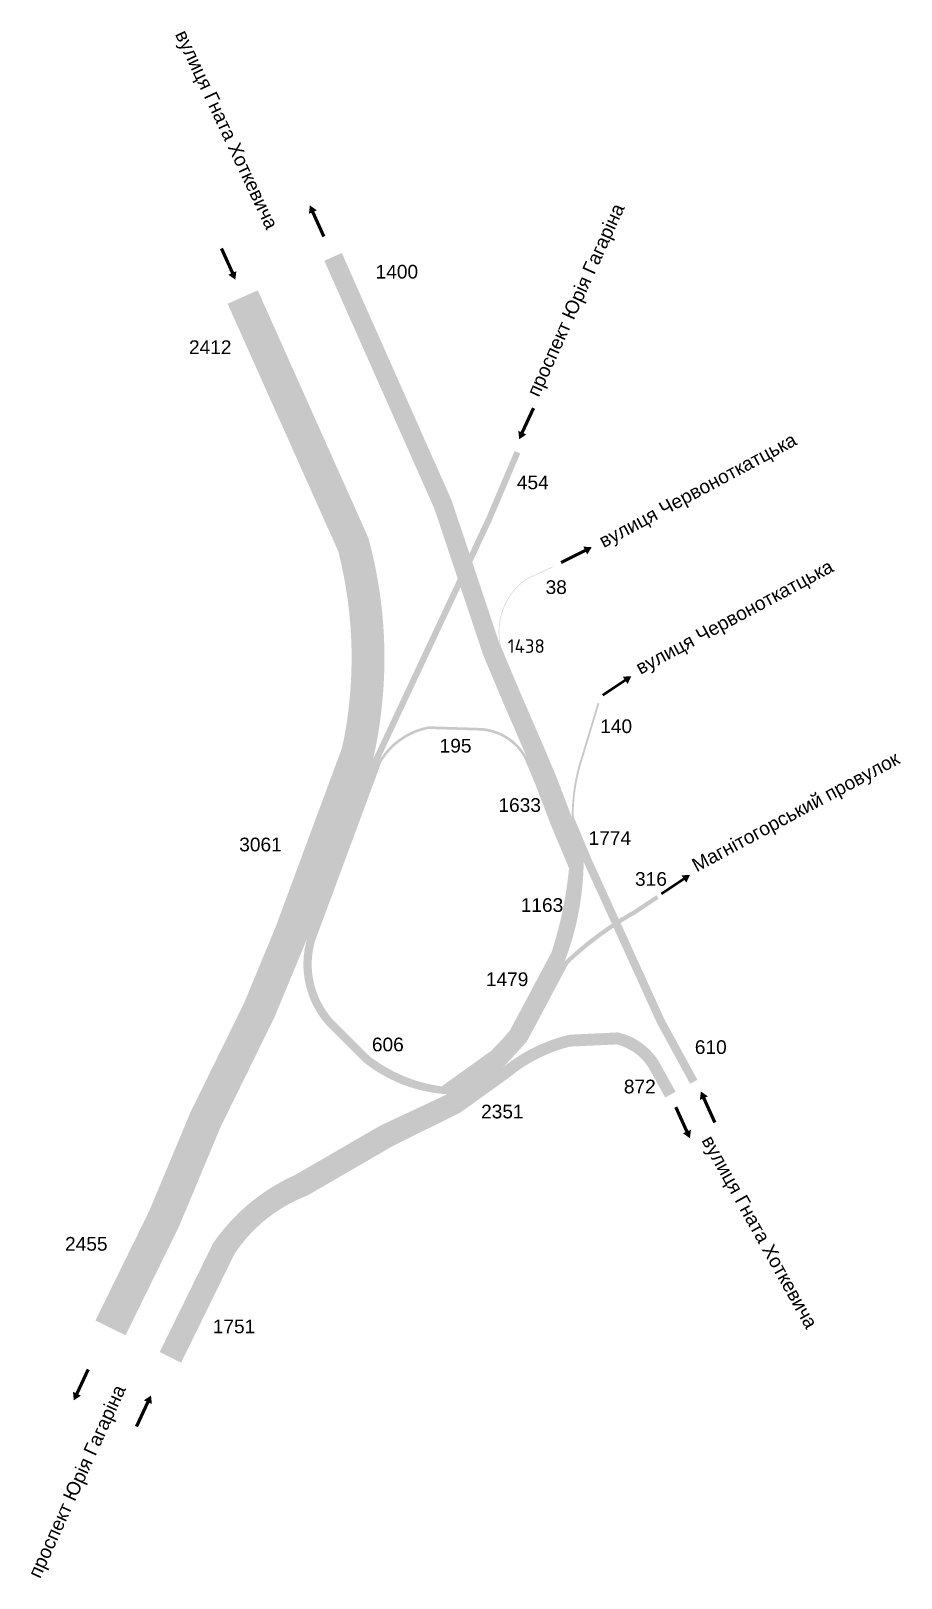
# Model space of a CAD drawing. Header units: metres. Extents: x 34785 to 38791, y 49888 to 55971.
# Drawn here: x 38155 to 38791, y 54840 to 55971 of the extents above; entities that cross this region are included whole.
import ezdxf

# ---------------------------------------------------------------- set-up
doc = ezdxf.new("R2010")
doc.units = ezdxf.units.M
doc.styles.get("Standard").update_dxf_attribs({"font": 'arial.ttf'})

msp = doc.modelspace()

# ---------------------------------------------------------------- texts
at = {"color": 7, "lineweight": 53, "char_height": 10, "attachment_point": 1}
for s, insert, rotation in [('вулиця Гната Хоткевича', (38269.32695306417, 55972.57570062257), 295.0459275404425), ('проспект Юрія Гагаріна', (38517.36102480383, 55706.58624453624), 65.62695361323642), ('вулиця Червоноткатцька', (38569.29202903706, 55601.39634328789), 28.154132535265248), ('вулиця Червоноткатцька', (38596.15853010727, 55508.7451608128), 28.154132535265248), ('Магнітогорський провулок', (38637.26456215945, 55364.38366780068), 28.154132535265244), ('вулиця Гната Хоткевича', (38654.03127926857, 55164.41677309381), 299.06286279229136), ('проспект Юрія Гагаріна', (38152.54711163853, 54842.85424427124), 65.62695361323642)]:
    msp.add_mtext_dynamic_manual_height_columns(s, width=170.2981876991689, gutter_width=1, heights=[0], dxfattribs=dict(at, insert=insert, rotation=rotation))
for s, insert in [('1400', (38407.16135413747, 55799.70904495069)), ('2412', (38270.64627399243, 55744.49992574411)), ('454', (38510.46718816005, 55645.66366476816)), ('38', (38531.49591192446, 55569.07462461371)), ('{\\fISOCPEUR|b0|i0|c204|p34;1438}', (38503.79357423306, 55525.98701513997)), ('140', (38571.44755378272, 55467.40361022323)), ('195', (38453.99732596567, 55453.15347482916)), ('1633', (38497.01457441767, 55409.77727796012)), ('3061', (38307.41700081975, 55380.91863482171)), ('1774', (38562.93868204451, 55385.66006692784)), ('316', (38596.91491194452, 55355.72508700907)), ('1163', (38513.31708104121, 55336.6592947524)), ('1479', (38487.82249797141, 55282.4104903657)), ('606', (38404.44789923854, 55234.72282519037)), ('610', (38640.64939062309, 55232.79502057366)), ('872', (38588.75259200616, 55203.97812729878)), ('2351', (38484.33464093656, 55185.69389415197)), ('2455', (38180.02617031399, 55088.9681518689)), ('1751', (38288.06897304086, 55028.57917529725))]:
    msp.add_mtext_dynamic_manual_height_columns(s, width=32.50422188389348, gutter_width=1, heights=[0], dxfattribs=dict(at, insert=insert))

# ---------------------------------------------------------------- blocks, each defined once
blk = doc.blocks.new('ffff')
at = {"lineweight": 53}
h = blk.add_hatch(color=7, dxfattribs=at)
h.dxf.hatch_style = 1
h.paths.add_polyline_path([(5.376668552962656, 3.591992477558961), (-0.863301507102733, 3.28234281726327), (2.701810431528429, -2.054089641293103)])
at = {"color": 7, "lineweight": 53, "flags": 128}
blk.add_lwpolyline([(-15.38350659063872, -10.27726358953078), (0.919254462205572, 0.6141265879923594)], dxfattribs=at)

# ---------------------------------------------------------------- hatches: boundary and pattern name
at = {"lineweight": 53, "true_color": 0xc2c2ff, "transparency": 33554559}
h = msp.add_hatch(color=254, dxfattribs=at)
h.dxf.hatch_style = 1
h.paths.add_polyline_path([(38382.44797361679, 55808.38621638628), (38369.65048195667, 55802.70353385129), (38450.11508151036, 55621.49597291819), (38462.91257317048, 55627.17865545319)])
at = {"lineweight": 53, "transparency": 33554559}
h = msp.add_hatch(color=11, dxfattribs=at)
h.dxf.hatch_style = 1
h.paths.add_polyline_path([(38320.95836710875, 55781.08196628266), (38298.93822368432, 55771.23881213517), (38379.85039813093, 55590.22999530669, -0.115290386592805), (38382.72187824913, 55446.91107076946), (38405.34974825424, 55438.39053038391, 0.1228070959323629), (38401.87054155519, 55600.07314945456)])
h = msp.add_hatch(color=40, dxfattribs=at)
h.dxf.hatch_style = 1
h.paths.add_polyline_path([(38492.16763367329, 55612.78239373744), (38512.99974329402, 55661.85260072768), (38508.82074446017, 55663.62673960239), (38488.0215723235, 55614.634117129), (38405.34974825424, 55438.39053038391), (38409.57653179589, 55436.79893206469, -0.001627608189528853), (38409.76403560777, 55437.11062349073)])
at = {"lineweight": 53, "true_color": 0x5252ff, "transparency": 33554559}
h = msp.add_hatch(color=173, dxfattribs=at)
h.dxf.hatch_style = 1
edge = h.paths.add_edge_path()
edge.add_line((38462.91257317048, 55627.17865545319), (38498.69359442616, 55519.93529448073))
edge.add_arc((38544.08940419913, 55531.55792388049), 46.86005824908924, 123.99066672930451, 194.3608788816061, ccw=False)
edge.add_line((38517.89192083525, 55570.41094080978), (38537.27173901304, 55579.32284839325))
edge.add_line((38537.27173901304, 55579.32284839325), (38537.43050184433, 55578.9776030263))
edge.add_line((38537.43050184433, 55578.9776030263), (38518.0506836665, 55570.06569544281))
edge.add_arc((38544.0925385337, 55531.56608362207), 46.48008514699855, 124.0751530461386, 194.2992894398441)
edge.add_line((38499.05246245542, 55520.08610704826), (38512.40996917574, 55488.30107619331))
edge.add_line((38512.40996917574, 55488.30107619331), (38499.15302733032, 55482.72990998621))
edge.add_line((38499.15302733032, 55482.72990998621), (38485.79552060999, 55514.51494084116))
edge.add_line((38485.79552060999, 55514.51494084116), (38450.11508151036, 55621.49597291819))
edge.add_line((38450.11508151036, 55621.49597291819), (38462.91257317048, 55627.17865545319))
at = {"lineweight": 53, "transparency": 33554559}
h = msp.add_hatch(color=11, dxfattribs=at)
h.dxf.hatch_style = 1
edge = h.paths.add_edge_path()
edge.add_line((38517.73984991435, 55439.8375897695), (38499.15302733034, 55482.72990998622))
edge.add_line((38499.15302733034, 55482.72990998622), (38512.40996917574, 55488.30107619331))
edge.add_line((38512.40996917574, 55488.30107619331), (38530.98646780298, 55445.40441738331))
edge.add_line((38530.98646780298, 55445.40441738331), (38539.33386440015, 55425.54125998764))
edge.add_line((38539.33386440015, 55425.54125998764), (38524.08846515219, 55419.71362720171))
edge.add_line((38524.08846515219, 55419.71362720171), (38515.93181826648, 55439.07777314389))
edge.add_arc((38481.61898950417, 55420.00220740418), 39.25872420190693, 29.0710401019206, 87.5251545211816)
edge.add_line((38483.31421151579, 55459.22431403161), (38483.37623350436, 55461.17332744176))
edge.add_arc((38481.61934012893, 55420.00253968106), 41.20825692951534, 28.77274628728719, 87.55648251889988, ccw=False)
h = msp.add_hatch(color=40, dxfattribs=at)
h.dxf.hatch_style = 1
edge = h.paths.add_edge_path()
edge.add_line((38539.33386440015, 55425.54125998764), (38524.07213154055, 55419.7073835941))
edge.add_line((38524.07213154055, 55419.7073835941), (38524.2792148636, 55419.21461574826))
edge.add_line((38524.2792148636, 55419.21461574826), (38535.63582362846, 55389.50511944279))
edge.add_line((38535.63582362846, 55389.50511944279), (38548.63115689706, 55358.58190318986))
edge.add_line((38548.63115689706, 55358.58190318986), (38564.99073061372, 55365.45693555524))
edge.add_line((38564.99073061372, 55365.45693555524), (38551.93064728282, 55396.53422867081))
edge.add_arc((38692.51315791217, 55395.76708261303), 140.5846037371266, 164.1825347913701, 179.6873452116907, ccw=False)
edge.add_line((38557.25179709928, 55434.0867261261), (38570.8621163896, 55479.05708835903))
edge.add_line((38570.8621163896, 55479.05708835903), (38569.52214119249, 55479.46263301929))
edge.add_line((38569.52214119249, 55479.46263301929), (38555.90829692988, 55434.48062379389))
edge.add_arc((38687.39049376192, 55396.8456585555), 136.7624169582994, 164.0269609510262, 180.359329953445)
edge.add_line((38550.63076633692, 55395.98795993978), (38539.33386440015, 55425.54125998764))
at = {"lineweight": 53, "true_color": 0x8f8fff, "transparency": 33554559}
h = msp.add_hatch(color=161, dxfattribs=at)
h.dxf.hatch_style = 1
h.paths.add_polyline_path([(38446.07375003074, 55462.36037633097, 0.2189831684506068), (38409.57653179589, 55436.79893206469), (38411.36828338793, 55436.12424674091, -0.2134662059614698), (38446.09358920684, 55460.40875791451), (38483.31421151579, 55459.22431403161), (38483.37623350436, 55461.17332744176)])
at = {"lineweight": 53, "true_color": 0x5252ff, "transparency": 33554559}
h = msp.add_hatch(color=173, dxfattribs=at)
h.dxf.hatch_style = 1
edge = h.paths.add_edge_path()
edge.add_line((38362.77056845068, 55305.12564016294), (38411.36828338794, 55436.1242467409))
edge.add_line((38411.36828338794, 55436.1242467409), (38382.72187824913, 55446.91107076946))
edge.add_line((38382.72187824913, 55446.91107076946), (38334.12416331188, 55315.91246419153))
edge.add_line((38334.12416331188, 55315.91246419153), (38311.0426565637, 55260.15630417603))
edge.add_line((38311.0426565637, 55260.15630417603), (38333.07502911915, 55249.32685083905))
edge.add_line((38333.07502911915, 55249.32685083905), (38357.02325552094, 55307.06513747002))
edge.add_arc((38421.08946750373, 55288.36753613078), 66.73889281119929, 163.7302161347549, 222.3924121814494)
edge.add_line((38371.79981636262, 55243.37186851652), (38376.08337807677, 55247.65844046168))
edge.add_arc((38421.11818420661, 55288.36678858962), 60.70669955168148, 163.9746495939027, 222.1113994012353, ccw=False)
at = {"lineweight": 53, "true_color": 0x8f8fff, "transparency": 33554559}
h = msp.add_hatch(color=161, dxfattribs=at)
h.dxf.hatch_style = 1
edge = h.paths.add_edge_path()
edge.add_line((38559.35286994727, 55363.08765165918), (38548.63115689706, 55358.58190318986))
edge.add_arc((38261.65109917493, 55386.23076355983), 288.3088847225354, 341.95690333298535, 354.49686981303967, ccw=False)
edge.add_line((38535.78205176804, 55296.93219783594), (38505.38214092251, 55240.00710646758))
edge.add_line((38505.38214092251, 55240.00710646758), (38517.7111239107, 55231.83763411762))
edge.add_line((38517.7111239107, 55231.83763411762), (38548.11103475625, 55288.762725486))
edge.add_arc((38720.91643135952, 55105.57335032986), 251.8333819518539, 119.2957407676829, 133.3292184498665, ccw=False)
edge.add_line((38597.6899195521, 55325.1986654761), (38614.27286683457, 55336.24621734086))
edge.add_line((38614.27286683457, 55336.24621734086), (38612.52086478472, 55338.8760631191))
edge.add_line((38612.52086478472, 55338.8760631191), (38595.93788039564, 55327.82848653393))
edge.add_arc((38717.98412964249, 55110.03437427818), 249.658891867473, 119.2651549284859, 133.7070926064239)
edge.add_arc((38347.94107773316, 55365.89000976543), 211.4303646549851, 339.1125984216736, 359.2405632275518)
at = {"lineweight": 53, "transparency": 33554559}
h = msp.add_hatch(color=21, dxfattribs=at)
h.dxf.hatch_style = 1
h.paths.add_polyline_path([(38642.55667499719, 55203.87031858579), (38618.68798930533, 55247.53173481957), (38564.99073061372, 55365.45693555524), (38559.35492661313, 55363.08851596314), (38613.33557895046, 55244.6056959625), (38637.20426464232, 55200.94427972872)])
h = msp.add_hatch(color=40, dxfattribs=at)
h.dxf.hatch_style = 1
h.paths.add_polyline_path([(38293.88424179889, 55169.59373780803), (38333.07502911915, 55249.32685083905), (38311.0426565637, 55260.15630417603), (38271.85186924344, 55180.42319114501), (38241.41995384755, 55107.65524435789), (38202.22916652729, 55027.92213132687), (38224.26153908274, 55017.09267798989), (38263.452326403, 55096.82579102091)])
h = msp.add_hatch(color=40, dxfattribs=at)
h.dxf.hatch_style = 1
h.paths.add_polyline_path([(38402.2676183042, 55221.49258803055), (38376.08337807677, 55247.65844046168), (38371.79981636262, 55243.37186851652), (38398.22000417245, 55216.9702341964, 0.155411103754317), (38459.61924035806, 55193.33503354542), (38455.48863830948, 55199.08822745815, -0.13287717430045)])
at = {"lineweight": 53, "true_color": 0x5252ff, "transparency": 33554559}
h = msp.add_hatch(color=173, dxfattribs=at)
h.dxf.hatch_style = 1
edge = h.paths.add_edge_path()
edge.add_arc((38113.60193704228, 55588.43138569967), 538.9465080866627, 315.8619821345881, 318.5741962388063)
edge.add_line((38517.7111239107, 55231.83763411763), (38505.38214092251, 55240.00710646756))
edge.add_arc((38331.21834913675, 55385.80605733103), 227.1351149472046, 314.9756560823392, 320.0660530951135, ccw=False)
edge.add_line((38491.75887496472, 55225.12905210328), (38455.48863830946, 55199.08822745817))
edge.add_line((38455.48863830946, 55199.08822745817), (38469.20005726461, 55179.99065980582))
edge.add_line((38469.20005726461, 55179.99065980582), (38505.47029391987, 55206.03148445093))
edge.add_arc((38576.53396160232, 55119.59860963238), 111.8958744274327, 104.0413244157485, 129.4264721815713, ccw=False)
edge.add_line((38549.38559929281, 55228.15114593528), (38548.97759884818, 55236.86159573061))
edge.add_arc((38576.95724076017, 55118.01548418395), 122.095284885556, 103.2477605777445, 128.8404895075306)
at = {"lineweight": 53, "true_color": 0xc2c2ff, "transparency": 33554559}
h = msp.add_hatch(color=254, dxfattribs=at)
h.dxf.hatch_style = 1
h.paths.add_polyline_path([(38584.47479267609, 55238.52429641835), (38548.97759884818, 55236.86159573061), (38549.38559929281, 55228.15114593527), (38583.62568398984, 55229.75496320178, -0.1864384411917944), (38606.55640120352, 55213.25432483233), (38619.01147294688, 55190.87374734852), (38626.63102682533, 55195.11412453614), (38614.17595508198, 55217.49470201996, 0.1977726979968752)])
at = {"lineweight": 53, "transparency": 33554559}
h = msp.add_hatch(color=11, dxfattribs=at)
h.dxf.hatch_style = 1
h.paths.add_polyline_path([(38357.22692125967, 55119.23805518495), (38419.50321868808, 55155.33404901991), (38469.20005726459, 55179.99065980583), (38459.61924035806, 55193.33503354542), (38410.72255100502, 55170.48330560364), (38348.44625357677, 55134.38731176876, 0.137262732275225), (38288.39638557124, 55084.5651720559), (38249.20559825098, 55004.83205902488), (38264.91992995958, 54997.10807825378), (38304.11071727984, 55076.8411912848, -0.15585343149333)])

# ---------------------------------------------------------------- block references
at = {"color": 6, "lineweight": 53}
for p, rotation in [((38361.74051890383, 55837.27996102298), 80.48166911169122), ((38301.93516796966, 55794.78680129859), 260.4718787594353), ((38514.89953366676, 55678.01963752841), 211.768785436621), ((38559.50553037489, 55590.34460854289), 353.1471543197576), ((38588.80704129649, 55495.356968727), 359.6711303102006), ((38647.71180653695, 55189.47192670707), 80.48166911169122), ((38634.42788951541, 55167.0821595382), 260.4718787594353), ((38189.17738617057, 54975.37511013052), 211.1507731787909), ((38240.15254433738, 54967.23561051328), 31.16056353104684)]:
    msp.add_blockref('ffff', p, dxfattribs=dict(at, rotation=rotation))
msp.add_blockref('ffff', (38631.71556746345, 55350.08189891157), dxfattribs=at)

msp.set_redraw_order([(e.dxf.handle, doc.entitydb.next_handle()) for e in msp.query("TEXT MTEXT ATTDEF DIMENSION ARC_DIMENSION")])  # texts and dimensions are drawn at this point

doc.saveas('drawing.dxf')
